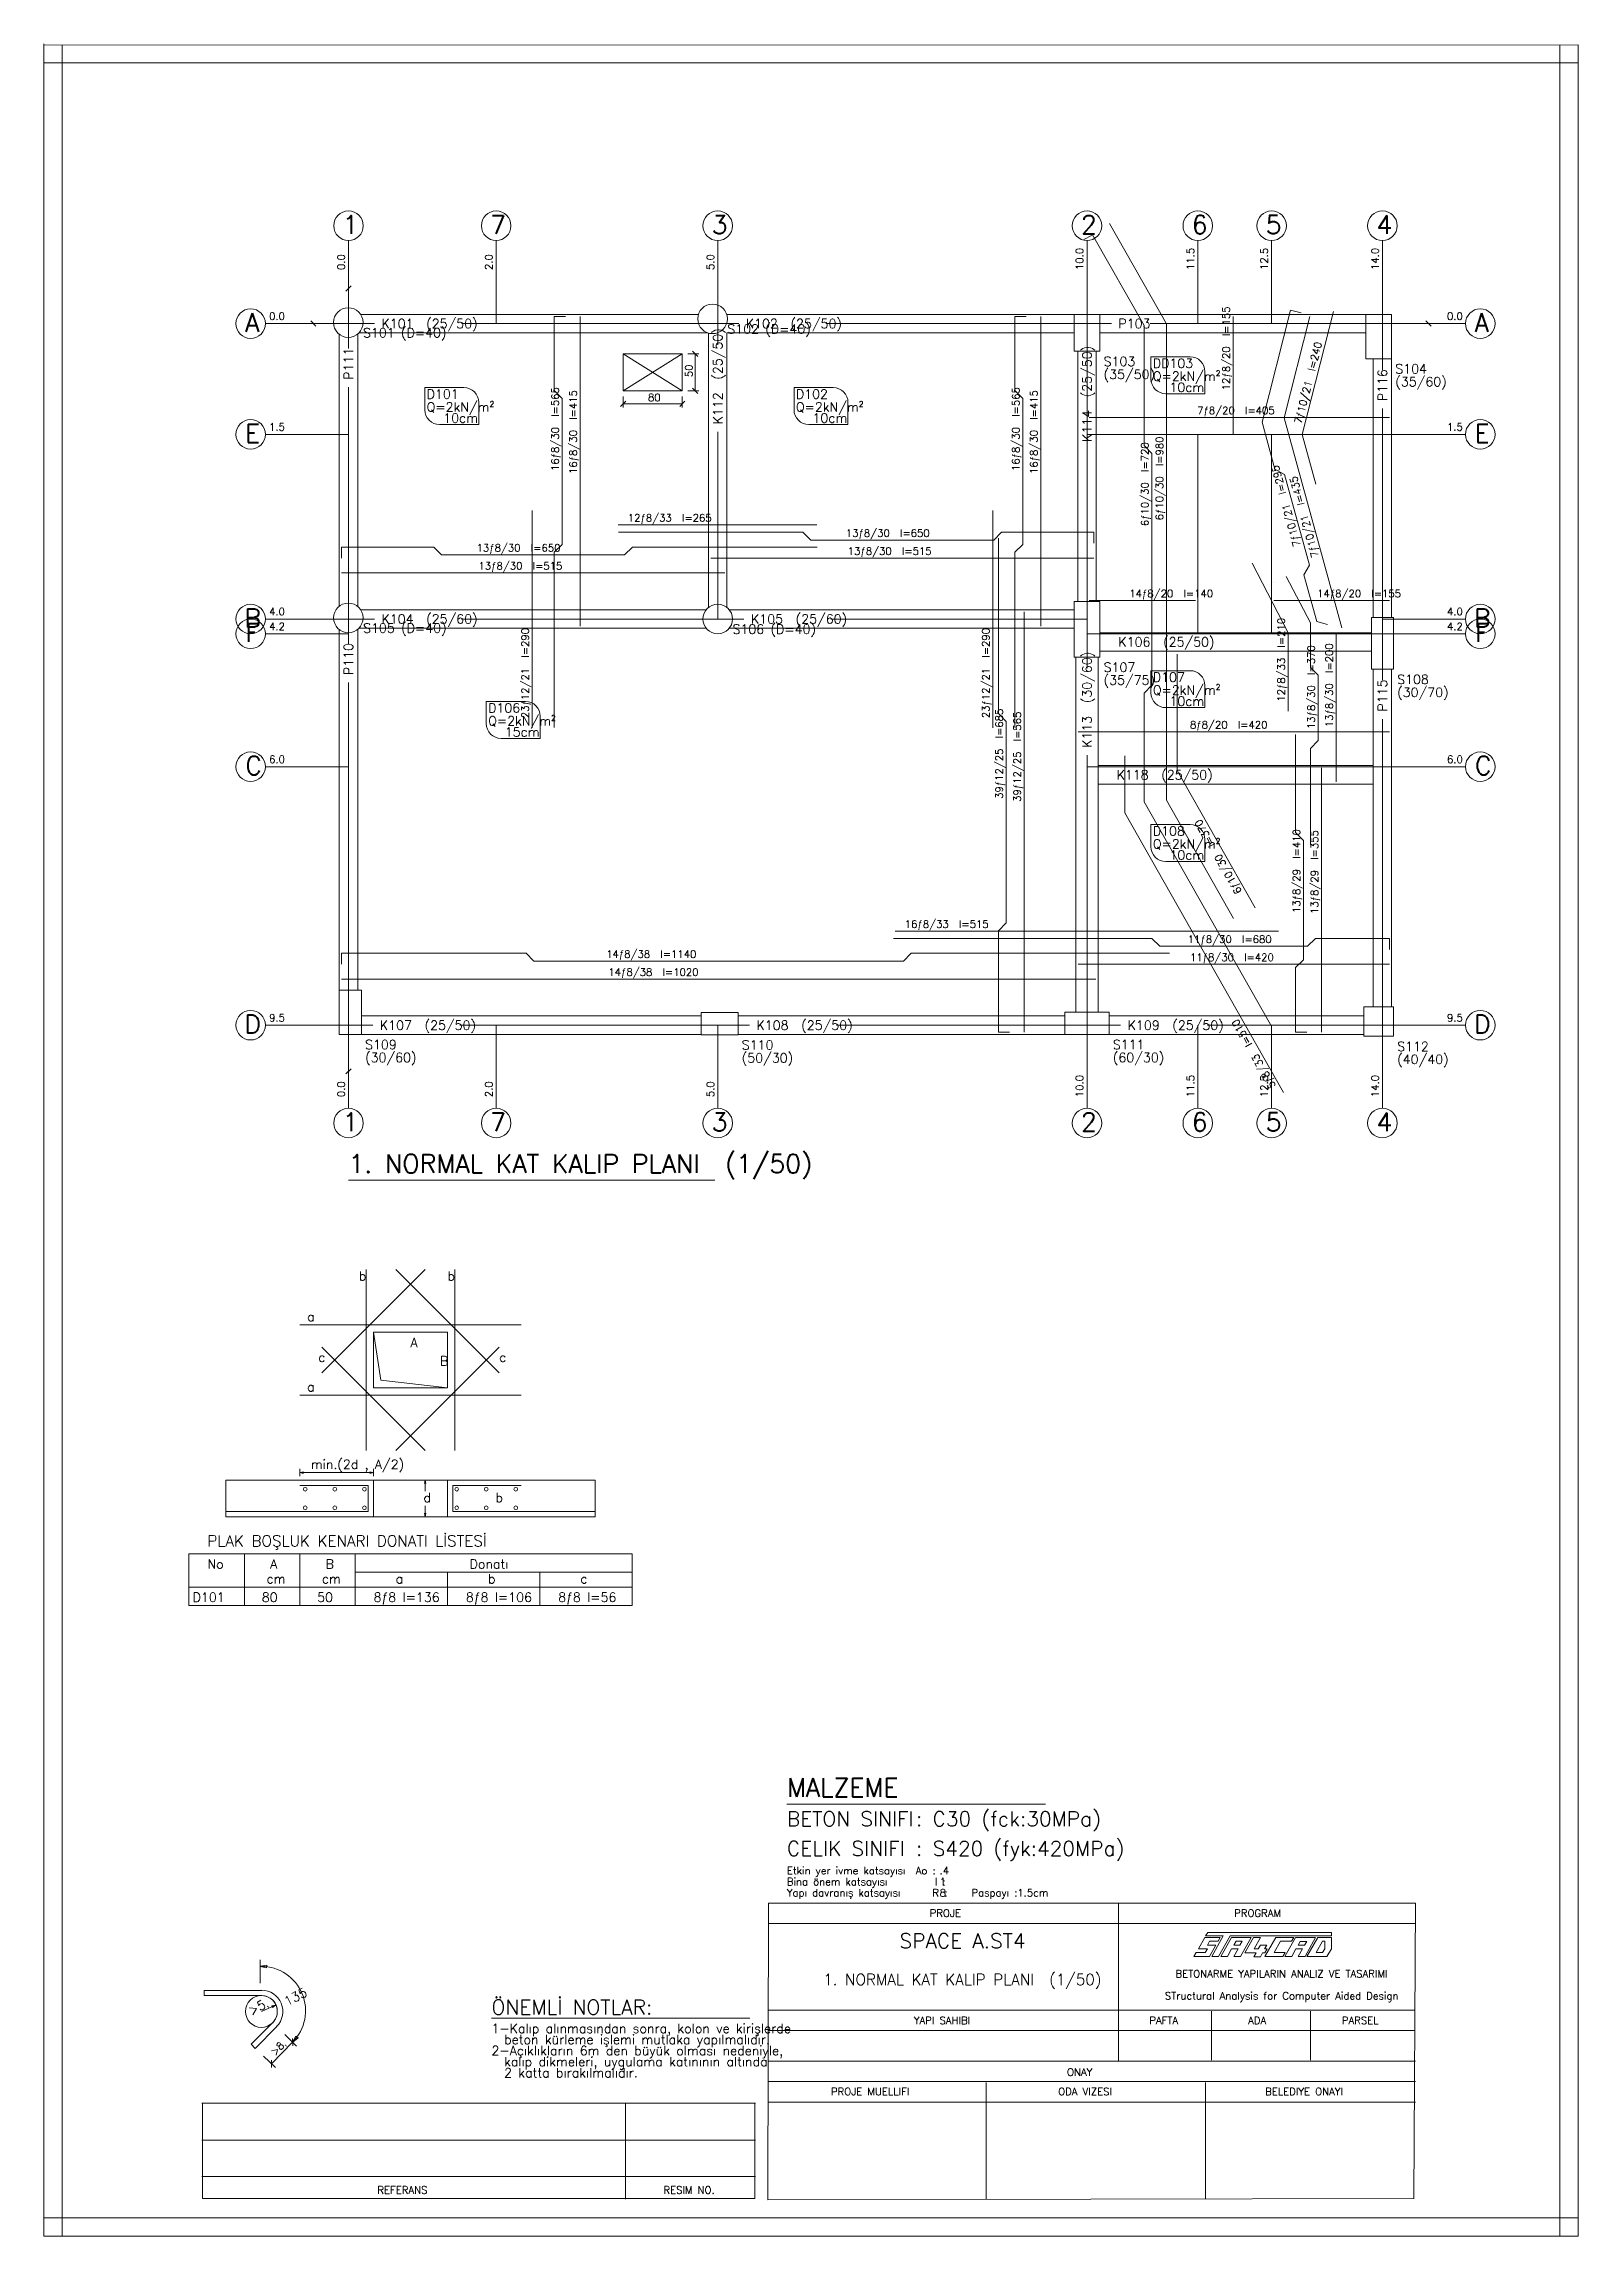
# Model space of a CAD drawing. Header units: inches. Extents: x 0 to 1.26, y 0 to 0.59.
# Drawn here: x 0.841 to 1.257, y 0 to 0.594 of the extents above; entities that cross this region are included whole.
import ezdxf

# ---------------------------------------------------------------- set-up
doc = ezdxf.new("R2010")
doc.units = ezdxf.units.IN
doc.header["$MEASUREMENT"] = 0
doc.linetypes.add('CENTER', pattern=[0.0065, 0.002, -0.001, 0.0005, -0.001, 0.002])
doc.linetypes.add('HIDDEN', pattern=[0.006, 0.002, -0.002, 0.002])
for name, color, linetype, lineweight in [('DONATI', 3, 'Continuous', 0), ('OLCU', 1, 'Continuous', 0), ('PENC2', 1, 'Continuous', 0), ('PENC3', 2, 'Continuous', 0), ('PENC4', 3, 'Continuous', 0), ('PEND2', 1, 'CENTER', 0), ('PENH2', 1, 'HIDDEN', 0)]:
    doc.layers.add(name, color=color, linetype=linetype, lineweight=lineweight)
doc.styles.add('RomanSTA', font='RomanSTA.ttf')

msp = doc.modelspace()

# ---------------------------------------------------------------- texts
at = {"layer": 'DONATI', "style": 'RomanSTA'}
for s, p in [('& 2- .100000004749745- 1- 0- 0', (1.1241, 0.49252)), ('& 2- .100000004749745- 1- 0- 0', (1.16308, 0.48794)), ('& 1- .100000004749745- 1- 5- 0', (1.02159, 0.45444)), ('& 1- .100000004749745- 1- 0- 5', (0.9216, 0.45044)), ('& 4- .100000004749745- 1- 0- 0', (1.17409, 0.44794)), ('& 2- .100000004749745- 1- 0- 0', (1.1241, 0.44294)), ('& 2- .100000004749745- 1- 0- 0', (1.1741, 0.44294)), ('& 1- .100000004749745- 1- 5.5- 0', (0.98623, 0.43604)), ('& 1- .100000004749745- 1- 5.5- 0', (1.111, 0.43604)), ('& 1- .100000004749745- 1- 0- 0', (1.19253, 0.43552)), ('& 2- .100000004749745- 1- 0- 0', (1.12109, 0.4074)), ('& 1- .100000004749745- 1- 3.39- 0', (1.14502, 0.39186)), ('& 1- .100000004749745- 1- 3.39- 3.428464', (1.191, 0.39384)), ('& 1- .100000004749745- 1- 10- 0', (1.12109, 0.34444)), ('& 1- .150000001303852- 1- 0- 4', (0.9216, 0.34044)), ('& 1- .150000001303852- 1- 0- 4', (1.1065, 0.32604)), ('& 1- .100000004749745- 1- 0- 1.8', (1.187, 0.32604))]:
    msp.add_text(s, height=0.00000001, dxfattribs=at).set_placement(p)
at = {"layer": 'OLCU', "style": 'RomanSTA'}
for s, p in [('0.0', (0.9225, 0.53244)), ('2.0', (0.9625, 0.53244)), ('5.0', (1.0225, 0.53244)), ('10.0', (1.1225, 0.53244)), ('11.5', (1.1525, 0.53244)), ('12.5', (1.1725, 0.53244)), ('14.0', (1.2025, 0.53244)), ('50', (1.0167, 0.50345)), ('0.0', (0.9225, 0.30844)), ('2.0', (0.9625, 0.30844)), ('5.0', (1.0225, 0.30844)), ('10.0', (1.1225, 0.30844)), ('11.5', (1.1525, 0.30844)), ('12.5', (1.1725, 0.30844)), ('14.0', (1.2025, 0.30844))]:
    msp.add_text(s, height=0.002, rotation=90.00123, dxfattribs=at).set_placement(p)
for s, p in [('0.0', (0.902, 0.51894)), ('0.0', (1.221, 0.51894)), ('80', (1.0046, 0.49694)), ('1.5', (0.902, 0.48894)), ('1.5', (1.221, 0.48894)), ('4.0', (0.902, 0.43894)), ('4.0', (1.221, 0.43894)), ('4.2', (0.902, 0.43494)), ('4.2', (1.221, 0.43494)), ('6.0', (0.902, 0.39894)), ('6.0', (1.221, 0.39894)), ('9.5', (0.902, 0.32894)), ('9.5', (1.221, 0.32894))]:
    msp.add_text(s, height=0.002, dxfattribs=at).set_placement(p)
at = {"layer": 'PENC2', "style": 'RomanSTA'}
for s, height, rotation, p in [(' 12ƒ8/20  l=155', 0.002, 90.00123, (1.16219, 0.49851)), (' 7ƒ10/21  l=240', 0.002, 75.75299, (1.18123, 0.48933)), (' 16ƒ8/30  l=565', 0.002, 90.00123, (0.98047, 0.47664)), (' 16ƒ8/30  l=415', 0.002, 90.00123, (0.98535, 0.47583)), (' 16ƒ8/30  l=565', 0.002, 90.00123, (1.10523, 0.47664)), (' 16ƒ8/30  l=415', 0.002, 90.00123, (1.11011, 0.47583)), (' 6ƒ10/30  l=980', 0.002, 90.00123, (1.14413, 0.46329)), (' 6ƒ10/30  l=720', 0.002, 90.00123, (1.14018, 0.4617)), (' 7ƒ10/21  l=295', 0.002, 105.35744, (1.18172, 0.45653)), (' 7ƒ10/21  l=435', 0.002, 105.35744, (1.18666, 0.45356)), (' 23ƒ12/21  l=290', 0.002, 90.00123, (0.97235, 0.40971)), (' 23ƒ12/21  l=290', 0.002, 90.00123, (1.09711, 0.40971)), (' 12ƒ8/33  l=210', 0.002, 90.00123, (1.17711, 0.41417)), (' 13ƒ8/30  l=370', 0.002, 90.00123, (1.18523, 0.40676)), (' 13ƒ8/30  l=200', 0.002, 90.00123, (1.19011, 0.40728)), (' 39ƒ12/25  l=685', 0.002, 90.00123, (1.10073, 0.38785)), (' 39ƒ12/25  l=565', 0.002, 90.00123, (1.10561, 0.38705)), (' 6ƒ10/30  l=370', 0.002, 119.60568, (1.16618, 0.36295)), (' 13ƒ8/29  l=410', 0.002, 90.00123, (1.18123, 0.35694)), (' 13ƒ8/29  l=355', 0.002, 90.00123, (1.18611, 0.35669)), (' 5ƒ8/33  l=510', 0.002, 119.60568, (1.17538, 0.31031)), ('135', 0.0025, 27.00037, (0.90687, 0.06225)), ('>5‚', 0.0025, 27.00037, (0.8972, 0.05975))]:
    msp.add_text(s, height=height, rotation=rotation, dxfattribs=at).set_placement(p)
for s, p in [(' 7ƒ8/20  l=405', (1.15196, 0.49341)), (' 12ƒ8/33  l=265', (0.99777, 0.46432)), (' 13ƒ8/30  l=650', (0.95682, 0.4562)), (' 13ƒ8/30  l=650', (1.05682, 0.4602)), (' 13ƒ8/30  l=515', (1.05733, 0.45532)), (' 13ƒ8/30  l=515', (0.95733, 0.45132)), (' 14ƒ8/20  l=140', (1.13358, 0.44382)), (' 14ƒ8/20  l=155', (1.18446, 0.44382)), (' 8ƒ8/20  l=420', (1.15001, 0.40829)), (' 16ƒ8/33  l=515', (1.07277, 0.35432)), (' 11ƒ8/30  l=680', (1.14942, 0.3502)), (' 14ƒ8/38  l=1140', (0.99192, 0.3462)), (' 11ƒ8/30  l=420', (1.15001, 0.34532)), (' 14ƒ8/38  l=1020', (0.99251, 0.34132))]:
    msp.add_text(s, height=0.002, dxfattribs=at).set_placement(p)
at = {"layer": 'PENC3', "style": 'RomanSTA'}
for s, height, p in [('S101 (D=40)', 0.0025, (0.92744, 0.51422)), ('K101  (25/50)', 0.0025, (0.93244, 0.51669)), ('S102 (D=40)', 0.0025, (1.0261, 0.51522)), ('K102  (25/50)', 0.0025, (1.0311, 0.51669)), ('P103', 0.0025, (1.132, 0.51669)), ('S103', 0.0025, (1.128, 0.50644)), ('(35/50)', 0.0025, (1.128, 0.50294)), ('Q=2kN/m²', 0.0025, (1.14133, 0.50244)), ('DD103', 0.0025, (1.14133, 0.50594)), ('S104', 0.0025, (1.207, 0.50444)), ('D101', 0.0025, (0.94466, 0.4976)), ('D102', 0.0025, (1.04466, 0.4976)), ('10cm', 0.0025, (1.14583, 0.49944)), ('(35/60)', 0.0025, (1.207, 0.50094)), ('Q=2kN/m²', 0.0025, (0.94466, 0.4941)), ('10cm', 0.0025, (0.94916, 0.4911)), ('Q=2kN/m²', 0.0025, (1.04466, 0.4941)), ('10cm', 0.0025, (1.04916, 0.4911)), ('K104  (25/60)', 0.0025, (0.93244, 0.43669)), ('K105  (25/60)', 0.0025, (1.0325, 0.43669)), ('S105 (D=40)', 0.0025, (0.92746, 0.43424)), ('S106 (D=40)', 0.0025, (1.0275, 0.43394)), ('K106  (25/50)', 0.0025, (1.132, 0.43049)), ('S107', 0.0025, (1.128, 0.42364)), ('(35/75)', 0.0025, (1.128, 0.42014)), ('D107', 0.0025, (1.14133, 0.42094)), ('S108', 0.0025, (1.2075, 0.42034)), ('Q=2kN/m²', 0.0025, (1.14133, 0.41744)), ('10cm', 0.0025, (1.14583, 0.41444)), ('(30/70)', 0.0025, (1.2075, 0.41684)), ('Q=2kN/m²', 0.0025, (0.96133, 0.4091)), ('D106', 0.0025, (0.96133, 0.4126)), ('15cm', 0.0025, (0.96583, 0.4061)), ('K118  (25/50)', 0.0025, (1.1315, 0.39449)), ('D108', 0.0025, (1.14133, 0.37927)), ('Q=2kN/m²', 0.0025, (1.14133, 0.37577)), ('10cm', 0.0025, (1.14583, 0.37277)), ('K107  (25/50)', 0.0025, (0.932, 0.32669)), ('K108  (25/50)', 0.0025, (1.034, 0.32669)), ('K109  (25/50)', 0.0025, (1.1345, 0.32669)), ('S109', 0.0025, (0.928, 0.32144)), ('(30/60)', 0.0025, (0.928, 0.31794)), ('S110', 0.0025, (1.03, 0.32134)), ('(50/30)', 0.0025, (1.03, 0.31784)), ('S111', 0.0025, (1.1305, 0.32144)), ('(60/30)', 0.0025, (1.1305, 0.31794)), ('S112', 0.0025, (1.2075, 0.32094)), ('(40/40)', 0.0025, (1.2075, 0.31744)), ('b', 0.0025, (0.9263, 0.25877)), ('b', 0.0025, (0.9503, 0.25877)), ('a', 0.0025, (0.9123, 0.24777)), ('c', 0.0025, (0.9153, 0.23677)), ('A', 0.0025, (0.9403, 0.24077)), ('B', 0.0025, (0.9483, 0.23577)), ('c', 0.0025, (0.9643, 0.23677)), ('a', 0.0025, (0.9123, 0.22877)), ('min.(2d , A/2)', 0.0025, (0.9133, 0.20777)), ('d', 0.0025, (0.9438, 0.19877)), ('b', 0.0025, (0.9633, 0.19877)), ('No', 0.0025, (0.8853, 0.18077)), ('cm', 0.0025, (0.9013, 0.17677)), ('A', 0.0025, (0.9023, 0.18077)), ('cm', 0.0025, (0.9163, 0.17677)), ('B', 0.0025, (0.9173, 0.18077)), ('a', 0.0025, (0.9363, 0.17677)), ('Donatı', 0.0025, (0.9563, 0.18077)), ('b', 0.0025, (0.9613, 0.17677)), ('c', 0.0025, (0.9863, 0.17677)), ('D101', 0.0025, (0.8813, 0.17177)), (' 80', 0.0025, (0.8983, 0.17177)), (' 50', 0.0025, (0.9133, 0.17177)), ('8ƒ8 l=136', 0.0025, (0.9303, 0.17177)), ('8ƒ8 l=106', 0.0025, (0.9553, 0.17177)), ('8ƒ8 l=56', 0.0025, (0.9803, 0.17177)), ('BETON SINIFI', 0.004, (1.04222, 0.111)), ('CELIK SINIFI', 0.004, (1.04222, 0.103)), ('Etkin yer ivme katsayısı  Ao :', 0.002, (1.04222, 0.098)), ('Bina önem katsayısı       I :', 0.002, (1.04222, 0.095)), (' .4', 0.002, (1.08222, 0.098)), (' 1', 0.002, (1.08222, 0.095)), ('Yapı davranış katsayısı    R :', 0.002, (1.04222, 0.092)), (' 8', 0.002, (1.08222, 0.092)), ('Paspayı :1.5cm', 0.002, (1.09222, 0.092)), ('PROJE', 0.002, (1.08089, 0.0865)), ('PROGRAM', 0.002, (1.16335, 0.0865)), ('1. NORMAL KAT KALIP PLANI  (1/50)', 0.003, (1.05207, 0.068)), ('BETONARME YAPILARIN ANALIZ VE TASARIMI', 0.002, (1.14747, 0.07007)), ('STructural Analysis for Computer Aided Design', 0.002, (1.1446, 0.06407)), ('YAPI SAHIBI', 0.002, (1.0766, 0.05742)), ('PAFTA', 0.002, (1.14038, 0.05742)), ('ADA', 0.002, (1.16714, 0.05742)), ('PARSEL', 0.002, (1.19252, 0.05742)), ('1-Kalıp alınmasından sonra, kolon ve kirişlerde', 0.0025, (0.96222, 0.055)), ('  beton kürleme işlemi mutlaka yapılmalıdır.', 0.0025, (0.96222, 0.052)), ('2-Açıklıkların 6m den büyük olması nedeniyle,', 0.0025, (0.96222, 0.049)), ('  kalıp dikmeleri, uygulama katınının altında', 0.0025, (0.96222, 0.046)), ('  2 katta bırakılmalıdır.', 0.0025, (0.96222, 0.043)), ('ONAY', 0.002, (1.11809, 0.04343)), ('PROJE MUELLIFI', 0.002, (1.05416, 0.03815)), ('ODA VIZESI', 0.002, (1.1157, 0.03815)), ('BELEDIYE ONAYI', 0.002, (1.17173, 0.03815)), ('REFERANS', 0.002, (0.93133, 0.0115)), ('RESIM NO.', 0.002, (1.00879, 0.0115))]:
    msp.add_text(s, height=height, dxfattribs=at).set_placement(p)
for s, height, rotation, p in [('K112  (25/50)', 0.0025, 90.00123, (1.02475, 0.49065)), ('K114  (25/50)', 0.0025, 90.00123, (1.12475, 0.48588)), ('P111', 0.0025, 90.00123, (0.92475, 0.50272)), ('P116', 0.0025, 90.00123, (1.20475, 0.49692)), ('P110', 0.0025, 90.00123, (0.92475, 0.42274)), ('K113  (30/60)', 0.0025, 90.00123, (1.12475, 0.40304)), ('P115', 0.0025, 90.00123, (1.20475, 0.41285)), ('>8‚', 0.002, 45.00061, (0.90364, 0.04875))]:
    msp.add_text(s, height=height, rotation=rotation, dxfattribs=at).set_placement(p)
at = {"layer": 'PENC4', "style": 'RomanSTA'}
for s, height, p in [('1', 0.005, (0.92188, 0.54224)), ('7', 0.005, (0.96188, 0.54224)), ('3', 0.005, (1.02187, 0.54224)), ('2', 0.005, (1.12187, 0.54224)), ('6', 0.005, (1.15186, 0.54224)), ('5', 0.005, (1.17189, 0.54224)), ('4', 0.005, (1.20188, 0.54224)), ('A', 0.005, (0.89545, 0.51574)), ('A', 0.005, (1.22845, 0.51574)), ('E', 0.005, (0.89545, 0.48574)), ('E', 0.005, (1.22845, 0.48574)), ('B', 0.005, (0.89527, 0.43574)), ('B', 0.005, (1.22827, 0.43574)), ('F', 0.005, (0.89556, 0.43174)), ('F', 0.005, (1.22856, 0.43174)), ('C', 0.005, (0.89556, 0.39574)), ('C', 0.005, (1.22856, 0.39574)), ('D', 0.005, (0.89527, 0.32574)), ('D', 0.005, (1.22827, 0.32574)), ('1', 0.005, (0.92188, 0.29924)), ('7', 0.005, (0.96188, 0.29924)), ('3', 0.005, (1.02187, 0.29924)), ('2', 0.005, (1.12187, 0.29924)), ('6', 0.005, (1.15186, 0.29924)), ('5', 0.005, (1.17189, 0.29924)), ('4', 0.005, (1.20188, 0.29924)), ('1. NORMAL KAT KALIP PLANI  (1/50)', 0.005, (0.9235, 0.28794)), ('PLAK BOŞLUK KENARI DONATI LİSTESİ', 0.003, (0.8853, 0.18677)), ('MALZEME', 0.005, (1.04222, 0.119)), (': C30 (fck:30MPa)', 0.004, (1.07722, 0.111)), (': S420 (fyk:420MPa)', 0.004, (1.07722, 0.103)), ('SPACE A.ST4', 0.004, (1.07272, 0.078)), ('ÖNEMLİ NOTLAR:', 0.004, (0.96222, 0.06))]:
    msp.add_text(s, height=height, dxfattribs=at).set_placement(p)

# ---------------------------------------------------------------- linework, layer by layer
at = {"layer": 'DONATI', "linetype": 'Continuous'}
for p, q in [((0.9163, 0.23377), (0.9443, 0.26177)), ((0.9283, 0.26177), (0.9283, 0.21277)), ((0.9643, 0.23377), (0.9363, 0.26177)), ((0.9523, 0.26177), (0.9523, 0.21277)), ((0.9103, 0.24677), (0.9703, 0.24677)), ((0.9443, 0.21277), (0.9163, 0.24077)), ((0.9363, 0.21277), (0.9643, 0.24077)), ((0.9103, 0.22777), (0.9703, 0.22777)), ((0.9103, 0.20327), (0.9288, 0.20327)), ((0.9288, 0.20327), (0.9288, 0.19627)), ((0.9518, 0.20327), (0.9518, 0.19627)), ((0.9703, 0.20327), (0.9518, 0.20327)), ((0.8903, 0.19627), (0.9288, 0.19627)), ((0.9518, 0.19627), (0.9903, 0.19627))]:
    msp.add_line(p, q, dxfattribs=at)
at = {"layer": 'DONATI'}
for points in [[(1.17318, 0.32813), (1.17318, 0.32813), (1.13894, 0.38839), (1.13894, 0.41789), (1.14106, 0.42001), (1.14106, 0.48276), (1.13894, 0.48489), (1.13894, 0.51739), (1.12496, 0.54199), (1.12235, 0.54051), (1.12235, 0.54051)], [(1.1632, 0.35686), (1.1632, 0.35686), (1.14502, 0.38886), (1.14502, 0.51786), (1.12956, 0.54507), (1.12956, 0.54507)], [(0.97923, 0.40852), (0.97923, 0.40852), (0.97923, 0.45602), (0.98135, 0.45814), (0.98135, 0.4977), (0.97923, 0.49982), (0.97923, 0.51982), (0.98223, 0.51982), (0.98223, 0.51982)], [(0.98623, 0.43604), (0.98623, 0.43604), (0.98623, 0.51984), (0.98623, 0.51984)], [(1.104, 0.40852), (1.104, 0.40852), (1.104, 0.45602), (1.10612, 0.45814), (1.10612, 0.4977), (1.104, 0.49982), (1.104, 0.51982), (1.107, 0.51982), (1.107, 0.51982)], [(1.111, 0.43604), (1.111, 0.43604), (1.111, 0.51984), (1.111, 0.51984)], [(1.16308, 0.48794), (1.16308, 0.48794), (1.16308, 0.51984), (1.16308, 0.51984)], [(1.18865, 0.43649), (1.18865, 0.43649), (1.18575, 0.43723), (1.18226, 0.44991), (1.18375, 0.45251), (1.17701, 0.47706), (1.1744, 0.47855), (1.17092, 0.49123), (1.17862, 0.52156), (1.18153, 0.52083), (1.18153, 0.52083)], [(1.19253, 0.43552), (1.19253, 0.43552), (1.17691, 0.49241), (1.18388, 0.51984), (1.18388, 0.51984)], [(1.18549, 0.47444), (1.18549, 0.47444), (1.18179, 0.48794), (1.19023, 0.52118), (1.19023, 0.52118)], [(1.1241, 0.49252), (1.1241, 0.49252), (1.2054, 0.49252), (1.2054, 0.49252)], [(0.97323, 0.40851), (0.97323, 0.40851), (0.97323, 0.46731), (0.97323, 0.46731)], [(0.99656, 0.46344), (0.99656, 0.46344), (1.05036, 0.46344), (1.05036, 0.46344)], [(1.098, 0.40851), (1.098, 0.40851), (1.098, 0.46731), (1.098, 0.46731)], [(0.92158, 0.45444), (0.92158, 0.45444), (0.92158, 0.45744), (0.94658, 0.45744), (0.9487, 0.45532), (0.99826, 0.45532), (1.00038, 0.45744), (1.05038, 0.45744), (1.05038, 0.45744)], [(0.99658, 0.46144), (0.99658, 0.46144), (1.04658, 0.46144), (1.0487, 0.45932), (1.09825, 0.45932), (1.10038, 0.46144), (1.12538, 0.46144), (1.12538, 0.45844), (1.12538, 0.45844)], [(1.1025, 0.32602), (1.1025, 0.32602), (1.0995, 0.32602), (1.0995, 0.35352), (1.10162, 0.35564), (1.10162, 0.4102), (1.0995, 0.41232), (1.0995, 0.45982), (1.0995, 0.45982)], [(1.02159, 0.45444), (1.02159, 0.45444), (1.12539, 0.45444), (1.12539, 0.45444)], [(1.178, 0.41296), (1.178, 0.41296), (1.178, 0.43421), (1.16821, 0.45306), (1.16821, 0.45306)], [(0.9216, 0.45044), (0.9216, 0.45044), (1.0254, 0.45044), (1.0254, 0.45044)], [(1.184, 0.37687), (1.184, 0.37687), (1.184, 0.4029), (1.18612, 0.40502), (1.18612, 0.42272), (1.184, 0.42485), (1.184, 0.43692), (1.17748, 0.44947), (1.17748, 0.44947)], [(1.1065, 0.32604), (1.1065, 0.32604), (1.1065, 0.43984), (1.1065, 0.43984)], [(1.1241, 0.44294), (1.1241, 0.44294), (1.1529, 0.44294), (1.1529, 0.44294)], [(1.1741, 0.44294), (1.1741, 0.44294), (1.2054, 0.44294), (1.2054, 0.44294)], [(1.191, 0.39384), (1.191, 0.39384), (1.191, 0.43394), (1.191, 0.43394)], [(1.16903, 0.35973), (1.16903, 0.35973), (1.14788, 0.39694), (1.14788, 0.42844), (1.14788, 0.42844)], [(1.12109, 0.4074), (1.12109, 0.4074), (1.20539, 0.4074), (1.20539, 0.4074)], [(1.183, 0.32602), (1.183, 0.32602), (1.18, 0.32602), (1.18, 0.34352), (1.18212, 0.34564), (1.18212, 0.378), (1.18, 0.38012), (1.18, 0.40662), (1.18, 0.40662)], [(1.17675, 0.3097), (1.17675, 0.3097), (1.13373, 0.38541), (1.13373, 0.40089), (1.13373, 0.40089)], [(1.187, 0.32604), (1.187, 0.32604), (1.187, 0.39764), (1.187, 0.39764)], [(1.07108, 0.35144), (1.07108, 0.35144), (1.14108, 0.35144), (1.1432, 0.34932), (1.18325, 0.34932), (1.18538, 0.35144), (1.20538, 0.35144), (1.20538, 0.34844), (1.20538, 0.34844)], [(1.07156, 0.35344), (1.07156, 0.35344), (1.17536, 0.35344), (1.17536, 0.35344)], [(0.92158, 0.34444), (0.92158, 0.34444), (0.92158, 0.34744), (0.97158, 0.34744), (0.9737, 0.34532), (1.07376, 0.34532), (1.07588, 0.34744), (1.14588, 0.34744), (1.14588, 0.34744)], [(1.12109, 0.34444), (1.12109, 0.34444), (1.20539, 0.34444), (1.20539, 0.34444)], [(0.9216, 0.34044), (0.9216, 0.34044), (1.1259, 0.34044), (1.1259, 0.34044)]]:
    msp.add_lwpolyline(points, dxfattribs=at)
for centre in [(0.9118, 0.20227), (0.9198, 0.20227), (0.9278, 0.20227), (0.9528, 0.20227), (0.9608, 0.20227), (0.9688, 0.20227), (0.9118, 0.19727), (0.9198, 0.19727), (0.9278, 0.19727), (0.9528, 0.19727), (0.9608, 0.19727), (0.9688, 0.19727)]:
    msp.add_circle(centre, 0.0005, dxfattribs=at)
at = {"layer": 'OLCU', "linetype": 'Continuous'}
for p, q in [((0.9235, 0.52594), (0.9235, 0.53044)), ((0.92279, 0.52673), (0.9242, 0.52814)), ((0.9155, 0.51794), (0.911, 0.51794)), ((0.9147, 0.51723), (0.91329, 0.51865)), ((1.2175, 0.51794), (1.213, 0.51794)), ((1.2167, 0.51723), (1.21529, 0.51865)), ((1.0184, 0.50974), (1.0154, 0.50974)), ((1.0181, 0.50903), (1.01669, 0.51045)), ((1.0174, 0.49974), (1.0174, 0.50974)), ((1.0184, 0.49974), (1.0154, 0.49974)), ((1.0181, 0.49903), (1.01669, 0.50045)), ((0.99719, 0.49553), (0.9986, 0.49695)), ((0.9979, 0.49524), (0.9979, 0.49824)), ((0.9979, 0.49624), (1.0139, 0.49624)), ((1.01319, 0.49553), (1.0146, 0.49695)), ((1.0139, 0.49524), (1.0139, 0.49824)), ((0.92279, 0.31473), (0.9242, 0.31614)), ((0.9235, 0.31394), (0.9235, 0.31844)), ((0.9103, 0.20777), (0.9103, 0.20577)), ((0.9103, 0.20677), (0.9303, 0.20677)), ((0.9303, 0.20777), (0.9303, 0.20577)), ((0.9443, 0.20477), (0.9443, 0.20177)), ((0.9443, 0.19777), (0.9443, 0.19477)), ((0.90371, 0.04565), (0.9005, 0.04875)), ((0.90264, 0.04665), (0.90838, 0.05255)), ((0.90265, 0.04565), (0.90264, 0.04765))]:
    msp.add_line(p, q, dxfattribs=at)
at = {"layer": 'PENC2', "linetype": 'Continuous'}
for p, q in [((0.9979, 0.50974), (1.0139, 0.49974)), ((1.0139, 0.50974), (0.9979, 0.49974)), ((1.14083, 0.50894), (1.15144, 0.50894)), ((1.14083, 0.50894), (1.14083, 0.50294)), ((1.15544, 0.50494), (1.15544, 0.49894)), ((0.94416, 0.5006), (0.95477, 0.5006)), ((0.94416, 0.5006), (0.94416, 0.4946)), ((1.04416, 0.5006), (1.05477, 0.5006)), ((1.04416, 0.5006), (1.04416, 0.4946)), ((1.14483, 0.49894), (1.15544, 0.49894)), ((0.95877, 0.4966), (0.95877, 0.4906)), ((1.05877, 0.4966), (1.05877, 0.4906)), ((0.94816, 0.4906), (0.95877, 0.4906)), ((1.04816, 0.4906), (1.05877, 0.4906)), ((1.14083, 0.42394), (1.15144, 0.42394)), ((1.14083, 0.42394), (1.14083, 0.41794)), ((0.96083, 0.4156), (0.97144, 0.4156)), ((0.96083, 0.4156), (0.96083, 0.4096)), ((1.15544, 0.41994), (1.15544, 0.41394)), ((0.97544, 0.4116), (0.97544, 0.4056)), ((1.14483, 0.41394), (1.15544, 0.41394)), ((0.96483, 0.4056), (0.97544, 0.4056)), ((1.14083, 0.38227), (1.15144, 0.38227)), ((1.14083, 0.38227), (1.14083, 0.37627)), ((1.15544, 0.37827), (1.15544, 0.37227)), ((1.14483, 0.37227), (1.15544, 0.37227)), ((0.9303, 0.24477), (0.9323, 0.23177)), ((0.9323, 0.23177), (0.9503, 0.22977)), ((0.9103, 0.20677), (0.91128, 0.20696)), ((0.9103, 0.20677), (0.91128, 0.20657)), ((0.9303, 0.20677), (0.92931, 0.20696)), ((0.9303, 0.20677), (0.92931, 0.20657)), ((0.9303, 0.20477), (0.9503, 0.20477)), ((0.9443, 0.20477), (0.9441, 0.20379)), ((0.9443, 0.20477), (0.94449, 0.20379)), ((0.9303, 0.19477), (0.9503, 0.19477)), ((0.9443, 0.19477), (0.9441, 0.19575)), ((0.9443, 0.19477), (0.94449, 0.19575)), ((0.9103, 0.18477), (0.9103, 0.17077)), ((0.9253, 0.18477), (0.9253, 0.17077)), ((0.9253, 0.17977), (1.0003, 0.17977)), ((0.9503, 0.17977), (0.9503, 0.17077)), ((0.9753, 0.17977), (0.9753, 0.17077)), ((0.89955, 0.07485), (0.89955, 0.06855)), ((0.89955, 0.07315), (0.90137, 0.07335)), ((0.90131, 0.07265), (0.89955, 0.07305)), ((0.90137, 0.07335), (0.90131, 0.07265)), ((0.90945, 0.05145), (0.90624, 0.05465)), ((0.90839, 0.05155), (0.90837, 0.05355)), ((0.90838, 0.05255), (0.90926, 0.05415)), ((0.90983, 0.05375), (0.90844, 0.05255)), ((0.90926, 0.05415), (0.90983, 0.05375))]:
    msp.add_line(p, q, dxfattribs=at)
at = {"layer": 'PENC2'}
msp.add_circle((0.89992, 0.06085), 0.00431, dxfattribs=at)
for centre, radius, start, end in [((1.15144, 0.50494), 0.004, 0, 90.00123), ((0.95477, 0.4966), 0.004, 0, 90.00123), ((1.05477, 0.4966), 0.004, 0, 90.00123), ((1.14483, 0.50294), 0.004, 180.00245, 270.00366), ((0.94816, 0.4946), 0.004, 180.00245, 270.00366), ((1.04816, 0.4946), 0.004, 180.00245, 270.00366), ((1.15144, 0.41994), 0.004, 0, 90.00123), ((0.97144, 0.4116), 0.004, 0, 90.00123), ((1.14483, 0.41794), 0.004, 180.00245, 270.00366), ((0.96483, 0.4096), 0.004, 180.00245, 270.00366), ((1.15144, 0.37827), 0.004, 0, 90.00123), ((1.14483, 0.37627), 0.004, 180.00245, 270.00366), ((0.89987, 0.06105), 0.01201, 315.00428, 90.00122)]:
    msp.add_arc(centre, radius, start, end, dxfattribs=at)
at = {"layer": 'PENC3', "linetype": 'Continuous'}
for p, q in [((0.841, 0), (0.841, 0.5937)), ((0.841, 0.59335), (1.25651, 0.59347)), ((0.841, 0), (0.841, 0.59335)), ((0.841, 0.5886), (1.25651, 0.5886)), ((0.846, 0), (0.846, 0.59335)), ((1.25151, 0), (1.25151, 0.59347)), ((1.25651, 0), (1.25651, 0.59347)), ((0.92676, 0.52044), (1.01829, 0.52044)), ((1.02591, 0.52044), (1.12, 0.52044)), ((1.1235, 0.51794), (1.1235, 0.48794)), ((0.92631, 0.51544), (1.02079, 0.51544)), ((1.021, 0.51537), (1.021, 0.44106)), ((1.026, 0.51544), (1.12, 0.51544)), ((1.026, 0.51544), (1.026, 0.44106)), ((0.9979, 0.50974), (1.0139, 0.50974)), ((0.9979, 0.50974), (0.9979, 0.49974)), ((1.0139, 0.50974), (1.0139, 0.49974)), ((1.121, 0.51044), (1.121, 0.44264)), ((1.126, 0.51044), (1.126, 0.44264)), ((1.0139, 0.49974), (0.9979, 0.49974)), ((1.1235, 0.48794), (1.2035, 0.48794)), ((1.1235, 0.48794), (1.1235, 0.43394)), ((1.1235, 0.48794), (1.1535, 0.48794)), ((1.1535, 0.48794), (1.1535, 0.43394)), ((1.1735, 0.48794), (1.1735, 0.43394)), ((1.1735, 0.48794), (1.2035, 0.48794)), ((0.9268, 0.44044), (1.02037, 0.44044)), ((1.02662, 0.44044), (1.12, 0.44044)), ((0.92631, 0.43544), (1.02037, 0.43544)), ((1.02662, 0.43544), (1.12, 0.43544)), ((1.1235, 0.43394), (1.1535, 0.43394)), ((1.127, 0.43424), (1.2005, 0.43424)), ((1.1205, 0.42764), (1.1205, 0.33144)), ((1.1265, 0.42764), (1.1265, 0.33144)), ((1.127, 0.42924), (1.2005, 0.42924)), ((1.1265, 0.39824), (1.201, 0.39824)), ((1.1265, 0.39324), (1.201, 0.39324)), ((0.927, 0.33044), (1.019, 0.33044)), ((1.029, 0.33044), (1.1175, 0.33044)), ((1.1295, 0.33044), (1.1985, 0.33044)), ((0.927, 0.32544), (1.019, 0.32544)), ((1.029, 0.32544), (1.1175, 0.32544)), ((1.1295, 0.32544), (1.1985, 0.32544)), ((0.9303, 0.24477), (0.9503, 0.24477)), ((0.9303, 0.24477), (0.9303, 0.22977)), ((0.9503, 0.24477), (0.9503, 0.22977)), ((0.9303, 0.22977), (0.9503, 0.22977)), ((0.8903, 0.20477), (0.9303, 0.20477)), ((0.9303, 0.20477), (0.9303, 0.19477)), ((0.9503, 0.20477), (0.9903, 0.20477)), ((0.9503, 0.20477), (0.9503, 0.19477)), ((0.8903, 0.19477), (0.9303, 0.19477)), ((0.9503, 0.19477), (0.9903, 0.19477)), ((1.04222, 0.117), (1.11222, 0.117)), ((0.90003, 0.06655), (0.88443, 0.06655)), ((0.88443, 0.06655), (0.88443, 0.06515)), ((0.88442, 0.06515), (0.90007, 0.06515)), ((0.89992, 0.06085), (0.90377, 0.06255)), ((0.90377, 0.06255), (0.90272, 0.06235)), ((0.90272, 0.06235), (0.9029, 0.06195)), ((0.9029, 0.06195), (0.90377, 0.06255)), ((1.15722, 0.04765), (1.15722, 0.06092)), ((1.18399, 0.04765), (1.18399, 0.06092)), ((0.89711, 0.05195), (0.90329, 0.05815)), ((0.90406, 0.05675), (0.89822, 0.05085)), ((0.96222, 0.059), (1.03222, 0.059)), ((0.89822, 0.05085), (0.89711, 0.05195)), ((1.09616, 0.01008), (1.09616, 0.04165)), ((1.15559, 0.01008), (1.15559, 0.04165)), ((0.88376, 0.036), (1.03376, 0.036)), ((0.88376, 0.026), (1.03376, 0.026)), ((0.841, 0.005), (1.25651, 0.005)), ((0.841, 0), (0.841, 0.00214)), ((0.841, 0), (1.25651, 0))]:
    msp.add_line(p, q, dxfattribs=at)
at = {"layer": 'PENC3'}
for centre in [(0.9235, 0.54444), (0.9635, 0.54444), (1.0235, 0.54444), (1.1235, 0.54444), (1.1535, 0.54444), (1.1735, 0.54444), (1.2035, 0.54444), (0.897, 0.51794), (1.23, 0.51794), (0.897, 0.48794), (1.23, 0.48794), (0.897, 0.43794), (1.23, 0.43794), (0.897, 0.43394), (1.23, 0.43394), (0.897, 0.39794), (1.23, 0.39794), (0.897, 0.32794), (1.23, 0.32794), (0.9235, 0.30144), (0.9635, 0.30144), (1.0235, 0.30144), (1.1235, 0.30144), (1.1535, 0.30144), (1.1735, 0.30144), (1.2035, 0.30144)]:
    msp.add_circle(centre, 0.004, dxfattribs=at)
for centre, radius in [((0.89997, 0.06085), 0.00575), ((0.89992, 0.06085), 0.00431)]:
    msp.add_arc(centre, radius, 315.00428, 90.00122, dxfattribs=at)
at = {"layer": 'PENC4', "linetype": 'Continuous'}
for p, q in [((1.12, 0.52044), (1.127, 0.52044)), ((1.12, 0.52044), (1.12, 0.51044)), ((1.127, 0.52044), (1.199, 0.52044)), ((1.127, 0.52044), (1.127, 0.51044)), ((1.199, 0.52044), (1.206, 0.52044)), ((1.199, 0.52044), (1.199, 0.50844)), ((1.206, 0.52044), (1.206, 0.50844)), ((0.921, 0.51505), (0.921, 0.44139)), ((0.926, 0.51514), (0.926, 0.44133)), ((1.127, 0.51544), (1.199, 0.51544)), ((1.12, 0.51044), (1.127, 0.51044)), ((1.199, 0.50844), (1.206, 0.50844)), ((1.201, 0.50844), (1.201, 0.43834)), ((1.206, 0.50844), (1.206, 0.43834)), ((1.12, 0.44264), (1.127, 0.44264)), ((1.12, 0.44264), (1.12, 0.42764)), ((1.127, 0.44264), (1.127, 0.42764)), ((0.921, 0.43508), (0.921, 0.33744)), ((0.926, 0.43515), (0.926, 0.33744)), ((1.2005, 0.43834), (1.2065, 0.43834)), ((1.2005, 0.43834), (1.2005, 0.42434)), ((1.2065, 0.43834), (1.2065, 0.42434)), ((1.12, 0.42764), (1.127, 0.42764)), ((1.2005, 0.42434), (1.2065, 0.42434)), ((1.201, 0.42434), (1.201, 0.33294)), ((1.206, 0.42434), (1.206, 0.33294)), ((0.921, 0.33744), (0.927, 0.33744)), ((0.921, 0.33744), (0.921, 0.32544)), ((0.927, 0.33744), (0.927, 0.32544)), ((1.1985, 0.33294), (1.2065, 0.33294)), ((1.1985, 0.33294), (1.1985, 0.32494)), ((1.2065, 0.33294), (1.2065, 0.32494)), ((1.019, 0.33134), (1.029, 0.33134)), ((1.019, 0.33134), (1.019, 0.32534)), ((1.029, 0.33134), (1.029, 0.32534)), ((1.1175, 0.33144), (1.1295, 0.33144)), ((1.1175, 0.33144), (1.1175, 0.32544)), ((1.1295, 0.33144), (1.1295, 0.32544)), ((0.921, 0.32544), (0.927, 0.32544)), ((1.019, 0.32534), (1.029, 0.32534)), ((1.1175, 0.32544), (1.1295, 0.32544)), ((1.1985, 0.32494), (1.2065, 0.32494)), ((0.9235, 0.28594), (1.02267, 0.28594)), ((0.8803, 0.18477), (1.0003, 0.18477)), ((0.8803, 0.18477), (0.8803, 0.17077)), ((0.8953, 0.18477), (0.8953, 0.17077)), ((1.0003, 0.18477), (1.0003, 0.17077)), ((0.8803, 0.17577), (1.0003, 0.17577)), ((0.8803, 0.17077), (1.0003, 0.17077)), ((1.03722, 0.0902), (1.03702, 0.0098)), ((1.03722, 0.0902), (1.21242, 0.0902)), ((1.13202, 0.09), (1.13202, 0.0474)), ((1.21242, 0.0902), (1.21202, 0.0102)), ((1.03722, 0.08465), (1.21242, 0.08465)), ((1.15367, 0.07777), (1.1554, 0.08092)), ((1.15615, 0.07777), (1.15367, 0.07777)), ((1.1554, 0.08092), (1.1596, 0.08092)), ((1.15547, 0.07679), (1.15615, 0.07777)), ((1.15562, 0.08129), (1.15622, 0.08227)), ((1.16035, 0.08129), (1.15562, 0.08129)), ((1.15667, 0.07987), (1.15615, 0.07882)), ((1.15615, 0.07882), (1.1584, 0.07882)), ((1.15622, 0.08227), (1.18967, 0.08227)), ((1.159, 0.07987), (1.15667, 0.07987)), ((1.1584, 0.07882), (1.15667, 0.07574)), ((1.15727, 0.07574), (1.16035, 0.08129)), ((1.1596, 0.08092), (1.159, 0.07987)), ((1.1623, 0.08129), (1.15915, 0.07574)), ((1.15975, 0.07574), (1.16267, 0.08092)), ((1.16267, 0.07777), (1.16155, 0.07574)), ((1.18967, 0.08129), (1.1623, 0.08129)), ((1.16267, 0.08092), (1.168, 0.08092)), ((1.1644, 0.07777), (1.16267, 0.07777)), ((1.16387, 0.07987), (1.16327, 0.07882)), ((1.16327, 0.07882), (1.16492, 0.07882)), ((1.16327, 0.07574), (1.1644, 0.07777)), ((1.16552, 0.07987), (1.16387, 0.07987)), ((1.16492, 0.07882), (1.16552, 0.07987)), ((1.168, 0.08092), (1.16507, 0.07574)), ((1.16627, 0.07672), (1.1686, 0.08092)), ((1.1686, 0.08092), (1.17047, 0.08092)), ((1.17047, 0.08092), (1.16875, 0.07777)), ((1.16875, 0.07777), (1.16987, 0.07777)), ((1.16987, 0.07777), (1.17047, 0.07882)), ((1.17047, 0.07882), (1.1722, 0.07882)), ((1.1722, 0.07882), (1.1716, 0.07777)), ((1.1716, 0.07777), (1.17227, 0.07777)), ((1.17167, 0.07574), (1.1746, 0.08092)), ((1.17227, 0.07777), (1.17167, 0.07672)), ((1.17587, 0.07987), (1.17415, 0.07679)), ((1.1746, 0.08092), (1.17947, 0.08092)), ((1.17887, 0.07987), (1.17587, 0.07987)), ((1.17707, 0.07574), (1.18, 0.08092)), ((1.17947, 0.08092), (1.17887, 0.07987)), ((1.18007, 0.07777), (1.17895, 0.07574)), ((1.18, 0.08092), (1.1854, 0.08092)), ((1.18187, 0.07777), (1.18007, 0.07777)), ((1.18127, 0.07979), (1.18067, 0.07882)), ((1.18067, 0.07882), (1.1824, 0.07882)), ((1.18067, 0.07574), (1.18187, 0.07777)), ((1.183, 0.07979), (1.18127, 0.07979)), ((1.1824, 0.07882), (1.183, 0.07979)), ((1.1854, 0.08092), (1.18255, 0.07574)), ((1.18307, 0.07574), (1.186, 0.08092)), ((1.18727, 0.07987), (1.18555, 0.07679)), ((1.186, 0.08092), (1.18967, 0.08092)), ((1.18787, 0.07987), (1.18727, 0.07987)), ((1.18727, 0.07679), (1.18787, 0.07784)), ((1.18787, 0.07784), (1.18787, 0.07987)), ((1.18967, 0.07777), (1.18847, 0.07574)), ((1.18967, 0.08227), (1.18967, 0.08129)), ((1.18967, 0.08092), (1.18967, 0.07777)), ((1.15247, 0.07574), (1.15307, 0.07679)), ((1.15667, 0.07574), (1.15247, 0.07574)), ((1.15307, 0.07679), (1.15547, 0.07679)), ((1.15915, 0.07574), (1.15727, 0.07574)), ((1.16155, 0.07574), (1.15975, 0.07574)), ((1.16507, 0.07574), (1.16327, 0.07574)), ((1.16927, 0.07672), (1.16627, 0.07672)), ((1.16867, 0.07567), (1.16927, 0.07672)), ((1.17047, 0.07567), (1.16867, 0.07567)), ((1.17107, 0.07672), (1.17047, 0.07567)), ((1.17167, 0.07672), (1.17107, 0.07672)), ((1.17655, 0.07574), (1.17167, 0.07574)), ((1.17415, 0.07679), (1.17715, 0.07679)), ((1.17715, 0.07679), (1.17655, 0.07574)), ((1.17895, 0.07574), (1.17707, 0.07574)), ((1.18255, 0.07574), (1.18067, 0.07574)), ((1.18847, 0.07574), (1.18307, 0.07574)), ((1.18555, 0.07679), (1.18727, 0.07679)), ((1.03722, 0.06123), (1.21222, 0.06123)), ((1.03722, 0.05568), (1.21222, 0.05568)), ((1.03722, 0.0474), (1.21242, 0.0474)), ((1.03722, 0.04185), (1.21242, 0.04185)), ((0.88396, 0.036), (0.88396, 0.0102)), ((0.99856, 0.036), (0.99856, 0.01)), ((1.03356, 0.0102), (1.03356, 0.036)), ((1.03722, 0.03629), (1.21242, 0.03629)), ((0.88376, 0.0162), (1.03376, 0.0162)), ((0.88396, 0.0102), (1.03356, 0.0102)), ((1.03702, 0.0098), (1.21202, 0.0102))]:
    msp.add_line(p, q, dxfattribs=at)
at = {"layer": 'PENC4'}
for centre in [(1.0221, 0.51922), (0.92344, 0.51822), (0.92346, 0.43824), (1.0235, 0.43794)]:
    msp.add_circle(centre, 0.004, dxfattribs=at)
at = {"layer": 'PEND2', "linetype": 'CENTER'}
for p, q in [((0.9235, 0.54044), (0.9235, 0.51794)), ((0.9635, 0.54044), (0.9635, 0.51794)), ((1.0235, 0.54044), (1.0235, 0.51794)), ((1.1235, 0.54044), (1.1235, 0.51794)), ((1.1535, 0.54044), (1.1535, 0.51794)), ((1.1735, 0.54044), (1.1735, 0.51794)), ((1.2035, 0.54044), (1.2035, 0.51794)), ((0.901, 0.51794), (0.9235, 0.51794)), ((0.9235, 0.51794), (0.93052, 0.51794)), ((0.9235, 0.51123), (0.9235, 0.51794)), ((0.95408, 0.51794), (1.0235, 0.51794)), ((1.0235, 0.51794), (1.0292, 0.51794)), ((1.0235, 0.51223), (1.0235, 0.51794)), ((1.05277, 0.51794), (1.1235, 0.51794)), ((1.1235, 0.51794), (1.13009, 0.51794)), ((1.1235, 0.50745), (1.1235, 0.51794)), ((1.1406, 0.51794), (1.2035, 0.51794)), ((1.2035, 0.50545), (1.2035, 0.51794)), ((1.226, 0.51794), (1.2035, 0.51794)), ((0.9235, 0.43794), (0.9235, 0.50073)), ((1.2035, 0.43394), (1.2035, 0.49494)), ((0.901, 0.48794), (0.9235, 0.48794)), ((1.0235, 0.43794), (1.0235, 0.48867)), ((1.226, 0.48794), (1.2035, 0.48794)), ((1.1235, 0.43794), (1.1235, 0.48389)), ((0.901, 0.43794), (0.9235, 0.43794)), ((0.901, 0.43394), (0.9235, 0.43394)), ((0.9235, 0.43794), (0.93052, 0.43794)), ((0.9235, 0.43125), (0.9235, 0.43794)), ((0.95411, 0.43794), (1.0235, 0.43794)), ((1.0235, 0.43794), (1.03058, 0.43794)), ((1.05416, 0.43794), (1.1235, 0.43794)), ((1.1235, 0.42465), (1.1235, 0.43794)), ((1.1235, 0.43394), (1.2035, 0.43394)), ((1.226, 0.43794), (1.2035, 0.43794)), ((1.2035, 0.42135), (1.2035, 0.43394)), ((1.226, 0.43394), (1.2035, 0.43394)), ((0.9235, 0.32794), (0.9235, 0.42075)), ((1.2035, 0.32794), (1.2035, 0.41086)), ((0.901, 0.39794), (0.9235, 0.39794)), ((1.1235, 0.32794), (1.1235, 0.40105)), ((1.1235, 0.39794), (1.2035, 0.39794)), ((1.226, 0.39794), (1.2035, 0.39794)), ((0.901, 0.32794), (0.9235, 0.32794)), ((0.9235, 0.32794), (0.93009, 0.32794)), ((0.9235, 0.30544), (0.9235, 0.32794)), ((0.95365, 0.32794), (1.0235, 0.32794)), ((0.9635, 0.30544), (0.9635, 0.32794)), ((1.0235, 0.32794), (1.03207, 0.32794)), ((1.0235, 0.30544), (1.0235, 0.32794)), ((1.05564, 0.32794), (1.1235, 0.32794)), ((1.1235, 0.32794), (1.13257, 0.32794)), ((1.1235, 0.30544), (1.1235, 0.32794)), ((1.1535, 0.30544), (1.1535, 0.32794)), ((1.15613, 0.32794), (1.2035, 0.32794)), ((1.1735, 0.30544), (1.1735, 0.32794)), ((1.2035, 0.30544), (1.2035, 0.32794)), ((1.226, 0.32794), (1.2035, 0.32794))]:
    msp.add_line(p, q, dxfattribs=at)
at = {"layer": 'PENH2', "linetype": 'HIDDEN'}
for p, q in [((0.8903, 0.20477), (0.8903, 0.19477)), ((0.9903, 0.20477), (0.9903, 0.19477))]:
    msp.add_line(p, q, dxfattribs=at)

msp.set_redraw_order([(e.dxf.handle, doc.entitydb.next_handle()) for e in msp.query("TEXT MTEXT ATTDEF DIMENSION ARC_DIMENSION")])  # texts and dimensions are drawn at this point

doc.saveas('drawing.dxf')
